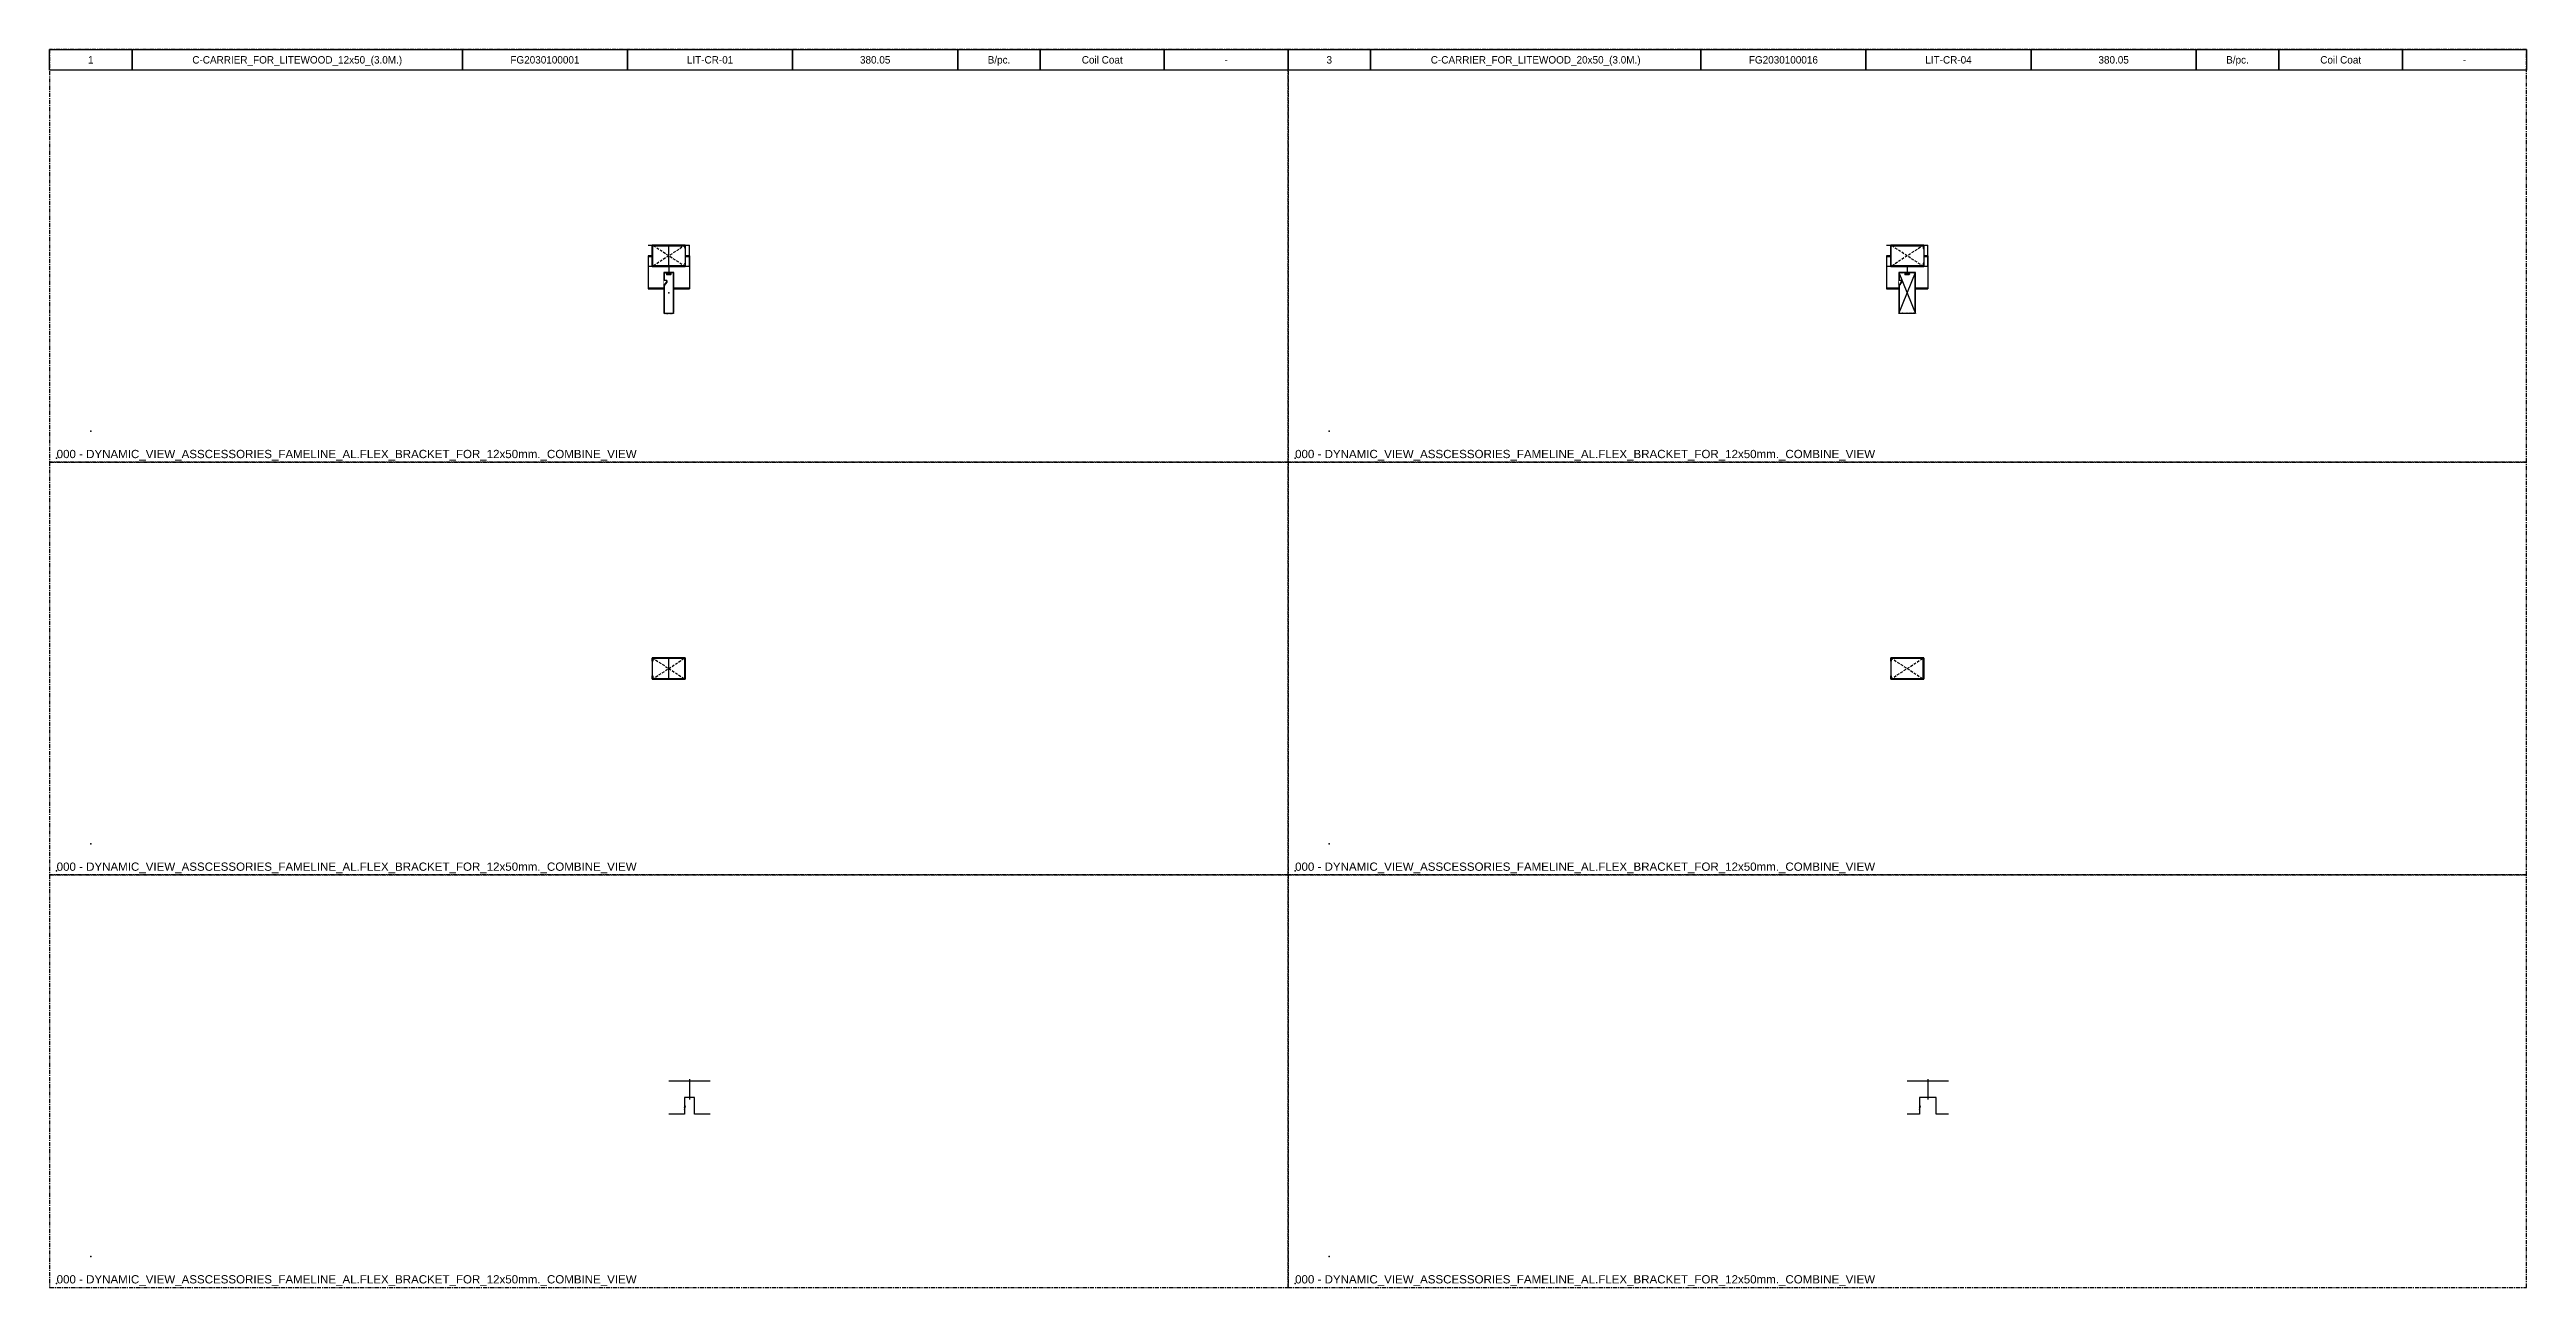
# Model space of a CAD drawing. Header units: millimetres. Extents: x -244126 to 368105, y -173968 to 259060.
# Drawn here: x 158884 to 161884, y 15266 to 16766 of the extents above; entities that cross this region are included whole.
import ezdxf
from ezdxf.enums import TextEntityAlignment as Align

# ---------------------------------------------------------------- set-up
doc = ezdxf.new("R2010")
doc.units = ezdxf.units.MM
doc.header["$MEASUREMENT"] = 0
for name, pattern in [('005_GG_TA_LINE', [13.75, 5, -1.25, 1.25, -1.25, 5]), ('HIDDEN', [9.525, 6.35, -3.175]), ('SLD-Solid', [0])]:
    doc.linetypes.add(name, pattern=pattern)
for name, color, linetype in [('000 - H A T C H', 8, 'Continuous'), ('000 - SYMBOL CON', 1, 'Continuous'), ('000 - WIPEOUT', 250, 'Continuous'), ('001 - ASCESSORIES', 1, 'Continuous'), ('002 - STRUCTURAL STEEL', 4, 'Continuous'), ('A02_LITEWOOD', 7, 'Continuous'), ('A03_SUN LOUVER', 7, 'Continuous'), ('A04_TUBE SERIES', 7, 'Continuous')]:
    doc.layers.add(name, color=color, linetype=linetype)
doc.styles.get("Standard").update_dxf_attribs({"font": 'arial.ttf'})
doc.styles.add('TA', font='Cordia New.ttf', dxfattribs={"height": 4.5})
pattern_1 = [(315, (-64.94725, 225.887), (0.6735192, 0.6735192), []), (315, (-64.94725, 225.438), (0.6735192, 0.6735192), [])]
pattern_2 = [(45, (-15462.6393, 6516.9696), (-0.67351921, 0.67351921), []), (45, (-15462.1903, 6516.9696), (-0.67351921, 0.67351921), [])]

# ---------------------------------------------------------------- blocks, each defined once
blk = doc.blocks.new('000 - ASSCESSORIES_FAMELINE_ALC-CARRIER_FOR_12x50mm._TOP_VIEW')
at = {"layer": '001 - ASCESSORIES', "color": 0}
for p, q in [((0, 50), (0, 0)), ((40, 50), (40, 31)), ((40, 19), (40, 0))]:
    blk.add_line(p, q, dxfattribs=at)
at = {"layer": '001 - ASCESSORIES', "color": 0, "linetype": 'SLD-Solid', "lineweight": 15}
blk.add_line((32, 19), (31.2, 19.2), dxfattribs=at)
at = {"layer": '001 - ASCESSORIES', "color": 0}
for points in [[(40, 31), (20, 31), (20, 19), (40, 19)], [(34.2, 19), (30.4, 20.1), (30.3, 19.5)], [(32, 19), (30.3, 19.5)]]:
    blk.add_lwpolyline(points, dxfattribs=at)
at = {"layer": '001 - ASCESSORIES', "color": 0, "linetype": 'SLD-Solid', "lineweight": 15}
blk.add_arc((270.3, 855), 868.8, 253.9699, 254.0359, dxfattribs=at)
at = {"layer": 'Defpoints', "color": 250}
blk.add_lwpolyline([(-2.3, 25), (22.3, 25)], dxfattribs=at)
blk = doc.blocks.new('000 - ASSCESSORIES_FAMELINE_ALC-CARRIER_FOR_12x50mm._SIDE_VIEW')
blk.add_wipeout([(-20, -13), (20, -13), (20, 13), (-20, 13)]).dxf.layer = '000 - WIPEOUT'
at = {"layer": '000 - H A T C H'}
h = blk.add_hatch(dxfattribs=at)
h.set_pattern_fill('ANSI32', color=256, scale=0.1)
h.set_pattern_definition(pattern_2)
edge = h.paths.add_edge_path()
edge.add_line((-20, 9), (-20, 12.3))
edge.add_arc((-19.3, 12.3), 0.7, 90, 180, ccw=False)
edge.add_line((-19.3, 13), (19.3, 13))
edge.add_arc((19.3, 12.3), 0.7, 0, 90, ccw=False)
edge.add_line((20, 12.3), (20, -12.3))
edge.add_arc((19.3, -12.3), 0.7, 270, 360, ccw=False)
edge.add_line((19.3, -13), (-19.3, -13))
edge.add_arc((-19.3, -12.3), 0.7, 180, 270, ccw=False)
edge.add_line((-20, -12.3), (-20, -9))
edge.add_line((-20, -9), (-19.3, -9))
edge.add_line((-19.3, -9), (-19.3, -12.1))
edge.add_arc((-19.1, -12.1), 0.2, 180, 270)
edge.add_line((-19.1, -12.3), (19.1, -12.3))
edge.add_arc((19.1, -12.1), 0.2, 270, 360)
edge.add_line((19.3, -12.1), (19.3, 12.1))
edge.add_arc((19.1, 12.1), 0.2, 0, 90)
edge.add_line((19.1, 12.3), (-19.1, 12.3))
edge.add_arc((-19.1, 12.1), 0.2, 90, 180)
edge.add_line((-19.3, 12.1), (-19.3, 9))
edge.add_line((-19.3, 9), (-20, 9))
at = {"color": 250}
blk.add_line((0, -13), (0, 13), dxfattribs=at)
at = {"layer": '000 - SYMBOL CON', "color": 8, "linetype": 'HIDDEN', "ltscale": 0.5}
for points in [[(-20, -13), (20, 13)], [(-20, 13), (20, -13)]]:
    blk.add_lwpolyline(points, dxfattribs=at)
at = {"layer": '001 - ASCESSORIES', "color": 0}
blk.add_lwpolyline([(-20, 9), (-20, 12.3, -0.414214), (-19.3, 13), (19.3, 13, -0.414214), (20, 12.3), (20, -12.3, -0.414214), (19.3, -13), (-19.3, -13, -0.414214), (-20, -12.3), (-20, -9), (-19.3, -9), (-19.3, -12.1, 0.414214), (-19.1, -12.3), (19.1, -12.3, 0.414214), (19.3, -12.1), (19.3, 12.1, 0.414214), (19.1, 12.3), (-19.1, 12.3, 0.414214), (-19.3, 12.1), (-19.3, 9)], format="xyb", close=True, dxfattribs=at)
at = {"layer": 'Defpoints', "color": 250}
blk.add_lwpolyline([(-20, -13), (20, -13), (20, 13), (-20, 13)], close=True, dxfattribs=at)
blk = doc.blocks.new('*U3116')
at = {"color": 250}
blk.add_wipeout([(-25, -6), (25, -6), (25, 6), (-25, 6)], dxfattribs=at).dxf.layer = '000 - WIPEOUT'
blk.add_point((0, 0))
at = {"layer": 'A02_LITEWOOD', "color": 0, "linetype": 'SLD-Solid', "lineweight": 15}
blk.add_lwpolyline([(-23.4, -1.8), (-22.7, -1.8), (-22.7, 1.3, 0.414214), (-23.6, 2.2), (-24.1, 2.2, 0.414214), (-25, 1.3), (-25, -4.9, 0.414214), (-23.9, -6), (-16.2, -6, 0.414214), (-15, -4.9), (-15, -3.4, -0.616061), (-13.5, -2.7), (-9.4, -5.8, 0.164473), (-8.9, -6), (23.8, -6, 0.414214), (25, -4.9), (25, 4.8, 0.414214), (23.8, 6), (-23.9, 6, 0.414214), (-25, 4.8), (-25, 3.2, 0.414214), (-24.1, 2.3), (-23.5, 2.3, -0.414214), (-22.6, 1.4), (-22.6, -1.8, -0.414214), (-23, -2.2), (-23, -2.2, -0.414214), (-23.5, -1.8), (-23.5, 1.4), (-24.2, 1.4), (-24.2, -1.8, 1.000966), (-21.9, -1.8), (-21.9, 1.4, 0.414214), (-23.5, 3), (-24.1, 3, -0.414214), (-24.3, 3.2), (-24.3, 4.8, -0.414214), (-23.9, 5.3), (23.8, 5.3, -0.414214), (24.3, 4.8), (24.3, -4.9, -0.414214), (23.8, -5.3), (-8.9, -5.3, -0.164473), (-9, -5.3), (-13.1, -2.1, 0.617259), (-15.7, -3.4), (-15.7, -4.9, -0.414214), (-16.2, -5.3), (-23.9, -5.3, -0.414214), (-24.3, -4.9), (-24.3, 1.3, -0.414214), (-24.1, 1.5), (-23.6, 1.5, -0.414214), (-23.4, 1.3)], format="xyb", close=True, dxfattribs=at)
blk = doc.blocks.new('000 - FAMELINE_AL.LITEWOOD_12x50mm._CUT_VIEW')
at = {"layer": '000 - H A T C H'}
h = blk.add_hatch(dxfattribs=at)
h.set_pattern_fill('ANSI32', color=8)
h.set_pattern_definition([(45, (3e-15, -24.6393), (-0.265165, 0.265165), []), (45, (0.17678, -24.6393), (-0.265165, 0.265165), [])])
edge = h.paths.add_edge_path()
edge.add_line((-23.4, -1.8), (-22.7, -1.8))
edge.add_line((-22.7, -1.8), (-22.7, 1.3))
edge.add_arc((-23.6, 1.3), 0.9, 360, 450)
edge.add_line((-23.6, 2.2), (-24.1, 2.2))
edge.add_arc((-24.1, 1.3), 0.9, 90, 180)
edge.add_line((-25, 1.3), (-25, -4.9))
edge.add_arc((-23.8, -4.8), 1.15, 180, 270)
edge.add_line((-23.9, -6), (-16.2, -6))
edge.add_arc((-16.2, -4.9), 1.15, 270, 360)
edge.add_line((-15, -4.9), (-15, -3.4))
edge.add_arc((-14.1, -3.4), 0.938, 53.0492, 179.5916, ccw=False)
edge.add_line((-13.5, -2.7), (-9.4, -5.8))
edge.add_arc((-8.9, -5.1), 0.9, 232.64, 270)
edge.add_line((-8.9, -6), (23.8, -6))
edge.add_arc((23.8, -4.8), 1.15, 270, 360)
edge.add_line((25, -4.9), (25, 4.8))
edge.add_arc((23.9, 4.8), 1.15, 360, 450)
edge.add_line((23.9, 6), (-23.8, 6))
edge.add_arc((-23.8, 4.8), 1.15, 90, 180)
edge.add_line((-25, 4.9), (-25, 3.2))
edge.add_arc((-24.1, 3.2), 0.9, 180, 270)
edge.add_line((-24.1, 2.3), (-23.5, 2.3))
edge.add_arc((-23.5, 1.4), 0.9, 0, 90, ccw=False)
edge.add_line((-22.6, 1.4), (-22.6, -1.8))
edge.add_arc((-23, -1.8), 0.45, 270, 360, ccw=False)
edge.add_line((-23, -2.2), (-23, -2.2))
edge.add_arc((-23, -1.8), 0.45, 180, 270, ccw=False)
edge.add_line((-23.5, -1.8), (-23.5, 1.4))
edge.add_line((-23.5, 1.4), (-24.2, 1.4))
edge.add_line((-24.2, 1.4), (-24.2, -1.8))
edge.add_arc((-23, -1.8), 1.17, 179.8894, 360)
edge.add_line((-21.9, -1.8), (-21.9, 1.4))
edge.add_arc((-23.5, 1.4), 1.6, 360, 450)
edge.add_line((-23.5, 3), (-24.1, 3))
edge.add_arc((-24.1, 3.2), 0.2, 180, 270, ccw=False)
edge.add_line((-24.3, 3.2), (-24.3, 4.9))
edge.add_arc((-23.8, 4.9), 0.45, 90, 180, ccw=False)
edge.add_line((-23.8, 5.3), (23.9, 5.3))
edge.add_arc((23.9, 4.9), 0.45, 0, 90, ccw=False)
edge.add_line((24.3, 4.9), (24.3, -4.9))
edge.add_arc((23.8, -4.9), 0.45, 270, 360, ccw=False)
edge.add_line((23.8, -5.3), (-8.9, -5.3))
edge.add_arc((-8.9, -5.1), 0.2, 232.64, 270, ccw=False)
edge.add_line((-9, -5.3), (-13.1, -2.1))
edge.add_arc((-14.1, -3.4), 1.64, 52.9496, 179.691)
edge.add_line((-15.7, -3.4), (-15.7, -4.9))
edge.add_arc((-16.1, -4.8), 0.45, 270, 360, ccw=False)
edge.add_line((-16.2, -5.3), (-23.9, -5.3))
edge.add_arc((-23.9, -4.8), 0.45, 180, 270, ccw=False)
edge.add_line((-24.3, -4.9), (-24.3, 1.3))
edge.add_arc((-24.1, 1.3), 0.2, 90, 180, ccw=False)
edge.add_line((-24.1, 1.5), (-23.6, 1.5))
edge.add_arc((-23.6, 1.3), 0.2, 0, 90, ccw=False)
edge.add_line((-23.4, 1.3), (-23.4, -1.8))
at = {"layer": 'A03_SUN LOUVER', "color": 0}
blk.add_blockref('*U3116', (0, 0), dxfattribs=at)
blk = doc.blocks.new('*U3108')
at = {"layer": '001 - ASCESSORIES', "color": 4}
for points in [[(-25, -39.3), (-25, -40), (-6, -40), (-6, -39.3)], [(6, -39.3), (6, -40), (25, -40), (25, -39.3)]]:
    blk.add_lwpolyline(points, close=True, dxfattribs=at)
at = {"layer": 'A04_TUBE SERIES', "color": 0, "style": 'TA', "flags": 1}
for tag, p in [('ITEM_VALUE', (50, -212.5)), ('PRODUCT_NAME_VALUE', (300, -212.5)), ('ITEM_NUMBER_VALUE', (600, -212.5)), ('PRODUCT_CODE_VALUE', (800, -212.5)), ('SELLING_PRICE_VALUE', (1000, -212.5)), ('UNIT_VALUE', (1150, -212.5)), ('TYPE_OF_COLOR_VALUE', (1275, -212.5)), ('SECTION_VALUE', (1425, -212.5))]:
    blk.add_attdef(tag, text='', height=9, dxfattribs=at).set_placement(p, align=Align.MIDDLE_CENTER)
at = {"color": 250}
blk.add_wipeout([(-25, -13), (25, -13), (25, 13), (-25, 13)], dxfattribs=at).dxf.layer = '000 - WIPEOUT'
at = {"layer": '000 - H A T C H'}
h = blk.add_hatch(dxfattribs=at)
h.set_pattern_fill('ANSI32', color=256, scale=0.1, angle=-90)
h.set_pattern_definition(pattern_1)
h.paths.add_polyline_path([(6, -39.3), (6, -40), (25, -40), (25, -39.3)])
h.paths.add_polyline_path([(-25, 0), (-25, -0.7), (25, -0.7), (25, 0)])
h.paths.add_polyline_path([(-25, -39.3), (-25, -40), (-6, -40), (-6, -39.3)])
at = {"layer": '001 - ASCESSORIES', "color": 0}
for p, q in [((-25, 0), (-25, -40)), ((25, 0), (25, -40))]:
    blk.add_line(p, q, dxfattribs=at)
at = {"layer": '001 - ASCESSORIES', "color": 4}
blk.add_lwpolyline([(-25, 0), (-25, -0.7), (25, -0.7), (25, 0)], close=True, dxfattribs=at)
at = {"layer": 'A02_LITEWOOD', "color": 0}
blk.add_line((25, -13), (25, 13), dxfattribs=at)
for points in [[(-25, 13), (-6, 13), (-6, -13), (-25, -13)], [(25, -13), (6, -13), (6, 13), (25, 13)]]:
    blk.add_lwpolyline(points, dxfattribs=at)
at = {"layer": 'A02_LITEWOOD', "color": 1}
blk.add_lwpolyline([(-6, -13), (6, -13), (6, 13), (-6, 13)], close=True, dxfattribs=at)
at = {"layer": '001 - ASCESSORIES', "color": 0, "rotation": 270}
blk.add_blockref('000 - ASSCESSORIES_FAMELINE_ALC-CARRIER_FOR_12x50mm._TOP_VIEW', (-25, 0), dxfattribs=at)
at = {"layer": '001 - ASCESSORIES', "color": 0}
blk.add_blockref('000 - ASSCESSORIES_FAMELINE_ALC-CARRIER_FOR_12x50mm._SIDE_VIEW', (0, 0), dxfattribs=at)
at = {"layer": '001 - ASCESSORIES', "color": 0, "xscale": -1}
blk.add_blockref('000 - ASSCESSORIES_FAMELINE_ALC-CARRIER_FOR_12x50mm._SIDE_VIEW', (0, 0), dxfattribs=at)
at = {"layer": 'A02_LITEWOOD', "color": 3, "rotation": 270}
blk.add_blockref('000 - FAMELINE_AL.LITEWOOD_12x50mm._CUT_VIEW', (0, -45), dxfattribs=at)
blk = doc.blocks.new('*U4914')
at = {"layer": '002 - STRUCTURAL STEEL', "color": 0, "linetype": 'ByBlock'}
blk.add_lwpolyline([(0, 5), (20, 5), (20, 0), (0, 0)], close=True, dxfattribs=at)
blk = doc.blocks.new('*U4911')
at = {"layer": '002 - STRUCTURAL STEEL', "color": 0, "linetype": 'ByBlock'}
blk.add_lwpolyline([(0, 5), (80, 5), (80, 0), (0, 0)], close=True, dxfattribs=at)
blk = doc.blocks.new('*U4913')
at = {"layer": '002 - STRUCTURAL STEEL', "color": 0, "linetype": 'ByBlock'}
blk.add_lwpolyline([(0, 5), (40, 5), (40, 0), (0, 0)], close=True, dxfattribs=at)
blk = doc.blocks.new('*U4915')
at = {"layer": '002 - STRUCTURAL STEEL', "color": 0, "linetype": 'ByBlock'}
blk.add_lwpolyline([(0, 5), (30, 5), (30, 0), (0, 0)], close=True, dxfattribs=at)
blk = doc.blocks.new('000 - DAYNAMIC_DATA_FAMELINE_PRICE_LIST')
at = {"color": 0}
for name, p in [('*U4914', (0, -5)), ('*U4911', (20, -5)), ('*U4913', (100, -5)), ('*U4913', (140, -5)), ('*U4913', (180, -5)), ('*U4914', (220, -5)), ('*U4915', (240, -5)), ('*U4915', (270, -5))]:
    blk.add_blockref(name, p, dxfattribs=at)
at = {"layer": 'A04_TUBE SERIES', "color": 0, "style": 'TA'}
for tag, p in [('ITEM_VALUE', (10, -2.5)), ('PRODUCT_NAME_VALUE', (60, -2.5)), ('ITEM_NUMBER_VALUE', (120, -2.5)), ('PRODUCT_CODE_VALUE', (160, -2.5)), ('SELLING_PRICE_VALUE', (200, -2.5)), ('UNIT_VALUE', (230, -2.5)), ('TYPE_OF_COLOR_VALUE', (255, -2.5)), ('SECTION_VALUE', (285, -2.5))]:
    blk.add_attdef(tag, text='', height=1.8, dxfattribs=at).set_placement(p, align=Align.MIDDLE_CENTER)
blk = doc.blocks.new('*U3026')
at = {"color": 0, "linetype": '005_GG_TA_LINE'}
blk.add_lwpolyline([(0, 0), (1500, 0), (1500, 500), (0, 500)], close=True, dxfattribs=at)
for p in [(50, 37.5), (8.6, 4.9)]:
    blk.add_point(p, dxfattribs=at)
blk.add_attdef('NAMEBLK', (8.6, 4.9), '', height=10, dxfattribs=at)
blk = doc.blocks.new('000 - ASSCESSORIES_FAMELINE_AL.C-CARRIER_FOR_20x50mm._TOP_VIEW')
at = {"layer": '001 - ASCESSORIES', "color": 0}
for p, q in [((0, 50), (0, 0)), ((40, 50), (40, 35)), ((40, 15), (40, 0))]:
    blk.add_line(p, q, dxfattribs=at)
at = {"layer": '001 - ASCESSORIES', "color": 0, "linetype": 'SLD-Solid', "lineweight": 15}
blk.add_line((32, 15), (31.2, 15.2), dxfattribs=at)
at = {"layer": '001 - ASCESSORIES', "color": 0}
for points in [[(40, 35), (20, 35), (20, 15), (40, 15)], [(34.2, 15), (30.4, 16.1), (30.3, 15.5)], [(32, 15), (30.3, 15.5)]]:
    blk.add_lwpolyline(points, dxfattribs=at)
at = {"layer": '001 - ASCESSORIES', "color": 0, "linetype": 'SLD-Solid', "lineweight": 15}
blk.add_arc((270.3, 851), 868.8, 253.9699, 254.0359, dxfattribs=at)
at = {"layer": 'Defpoints', "color": 250}
blk.add_lwpolyline([(-2.3, 25), (22.3, 25)], dxfattribs=at)
blk = doc.blocks.new('000 - ASSCESSORIES_FAMELINE_AL.C-CARRIER_FOR_20x50mm._SIDE_VIEW')
blk.add_wipeout([(-20, -13), (20, -13), (20, 13), (-20, 13)]).dxf.layer = '000 - WIPEOUT'
at = {"layer": '000 - H A T C H'}
h = blk.add_hatch(dxfattribs=at)
h.set_pattern_fill('ANSI32', color=256, scale=0.1)
h.set_pattern_definition(pattern_2)
edge = h.paths.add_edge_path()
edge.add_line((-20, 9), (-20, 12.3))
edge.add_arc((-19.3, 12.3), 0.7, 90, 180, ccw=False)
edge.add_line((-19.3, 13), (19.3, 13))
edge.add_arc((19.3, 12.3), 0.7, 0, 90, ccw=False)
edge.add_line((20, 12.3), (20, -12.3))
edge.add_arc((19.3, -12.3), 0.7, 270, 360, ccw=False)
edge.add_line((19.3, -13), (-19.3, -13))
edge.add_arc((-19.3, -12.3), 0.7, 180, 270, ccw=False)
edge.add_line((-20, -12.3), (-20, -9))
edge.add_line((-20, -9), (-19.3, -9))
edge.add_line((-19.3, -9), (-19.3, -12.1))
edge.add_arc((-19.1, -12.1), 0.2, 180, 270)
edge.add_line((-19.1, -12.3), (19.1, -12.3))
edge.add_arc((19.1, -12.1), 0.2, 270, 360)
edge.add_line((19.3, -12.1), (19.3, 12.1))
edge.add_arc((19.1, 12.1), 0.2, 0, 90)
edge.add_line((19.1, 12.3), (-19.1, 12.3))
edge.add_arc((-19.1, 12.1), 0.2, 90, 180)
edge.add_line((-19.3, 12.1), (-19.3, 9))
edge.add_line((-19.3, 9), (-20, 9))
at = {"layer": '000 - SYMBOL CON', "color": 8, "linetype": 'HIDDEN', "ltscale": 0.5}
for points in [[(-20, -13), (20, 13)], [(-20, 13), (20, -13)]]:
    blk.add_lwpolyline(points, dxfattribs=at)
at = {"layer": '001 - ASCESSORIES', "color": 0}
blk.add_lwpolyline([(-20, 9), (-20, 12.3, -0.414214), (-19.3, 13), (19.3, 13, -0.414214), (20, 12.3), (20, -12.3, -0.414214), (19.3, -13), (-19.3, -13, -0.414214), (-20, -12.3), (-20, -9), (-19.3, -9), (-19.3, -12.1, 0.414214), (-19.1, -12.3), (19.1, -12.3, 0.414214), (19.3, -12.1), (19.3, 12.1, 0.414214), (19.1, 12.3), (-19.1, 12.3, 0.414214), (-19.3, 12.1), (-19.3, 9)], format="xyb", close=True, dxfattribs=at)
at = {"layer": 'Defpoints', "color": 250}
blk.add_lwpolyline([(-20, -13), (20, -13), (20, 13), (-20, 13)], close=True, dxfattribs=at)
blk = doc.blocks.new('*U3119')
at = {"color": 250}
blk.add_wipeout([(-25, -10), (25, -10), (25, 10), (-25, 10)], dxfattribs=at).dxf.layer = '000 - WIPEOUT'
blk.add_point((0, 0))
at = {"layer": 'A02_LITEWOOD', "color": 0, "linetype": 'SLD-Solid', "lineweight": 15}
blk.add_lwpolyline([(-23.4, -1.8), (-22.7, -1.8), (-22.7, 1.3, 0.414214), (-23.6, 2.2), (-24.1, 2.2, 0.414214), (-25, 1.3), (-25, -8.9, 0.414214), (-23.9, -10), (-16.2, -10, 0.414214), (-15, -8.9), (-15, -8, -0.616061), (-13.5, -7.3), (-9.4, -9.8, 0.164473), (-8.9, -10), (23.8, -10, 0.414214), (25, -8.9), (25, 8.8, 0.414214), (23.8, 10), (-23.9, 10, 0.414214), (-25, 8.8), (-25, 3.2, 0.414214), (-24.1, 2.3), (-23.5, 2.3, -0.414214), (-22.6, 1.4), (-22.6, -1.8, -0.414214), (-23, -2.2), (-23, -2.2, -0.414214), (-23.5, -1.8), (-23.5, 1.4), (-24.2, 1.4), (-24.2, -1.8, 1.000966), (-21.9, -1.8), (-21.9, 1.4, 0.414214), (-23.5, 3), (-24.1, 3, -0.414214), (-24.3, 3.2), (-24.3, 8.8, -0.414214), (-23.9, 9.3), (23.8, 9.3, -0.414214), (24.3, 8.8), (24.3, -8.9, -0.414214), (23.8, -9.3), (-8.9, -9.3, -0.164473), (-9, -9.3), (-13.1, -6.7, 0.617259), (-15.7, -8), (-15.7, -8.9, -0.414214), (-16.2, -9.3), (-23.9, -9.3, -0.414214), (-24.3, -8.9), (-24.3, 1.3, -0.414214), (-24.1, 1.5), (-23.6, 1.5, -0.414214), (-23.4, 1.3)], format="xyb", close=True, dxfattribs=at)
blk = doc.blocks.new('000 - FAMELINE_AL.LITEWOOD_20x50mm._CUT_VIEW')
at = {"layer": 'A02_LITEWOOD', "color": 0}
blk.add_blockref('*U3119', (0, 0), dxfattribs=at)
at = {"layer": '000 - H A T C H'}
h = blk.add_hatch(dxfattribs=at)
h.set_pattern_fill('ANSI32', color=8, scale=5)
edge = h.paths.add_edge_path()
edge.add_line((-23.4, -1.8), (-22.7, -1.8))
edge.add_line((-22.7, -1.8), (-22.7, 1.3))
edge.add_arc((-23.6, 1.3), 0.9, 360, 450)
edge.add_line((-23.6, 2.2), (-24.1, 2.2))
edge.add_arc((-24.1, 1.3), 0.9, 90, 180)
edge.add_line((-25, 1.3), (-25, -8.9))
edge.add_arc((-23.8, -8.8), 1.15, 180, 270)
edge.add_line((-23.9, -10), (-16.2, -10))
edge.add_arc((-16.2, -8.9), 1.15, 270, 360)
edge.add_line((-15, -8.9), (-15, -8))
edge.add_arc((-14.1, -8), 0.938, 53.0492, 179.5916, ccw=False)
edge.add_line((-13.5, -7.3), (-9.4, -9.8))
edge.add_arc((-8.9, -9.1), 0.9, 232.64, 270)
edge.add_line((-8.9, -10), (23.8, -10))
edge.add_arc((23.8, -8.8), 1.15, 270, 360)
edge.add_line((25, -8.9), (25, 8.8))
edge.add_arc((23.9, 8.8), 1.15, 360, 450)
edge.add_line((23.9, 10), (-23.8, 10))
edge.add_arc((-23.8, 8.8), 1.15, 90, 180)
edge.add_line((-25, 8.9), (-25, 3.2))
edge.add_arc((-24.1, 3.2), 0.9, 180, 270)
edge.add_line((-24.1, 2.3), (-23.5, 2.3))
edge.add_arc((-23.5, 1.4), 0.9, 0, 90, ccw=False)
edge.add_line((-22.6, 1.4), (-22.6, -1.8))
edge.add_arc((-23, -1.8), 0.45, 270, 360, ccw=False)
edge.add_line((-23, -2.2), (-23, -2.2))
edge.add_arc((-23, -1.8), 0.45, 180, 270, ccw=False)
edge.add_line((-23.5, -1.8), (-23.5, 1.4))
edge.add_line((-23.5, 1.4), (-24.2, 1.4))
edge.add_line((-24.2, 1.4), (-24.2, -1.8))
edge.add_arc((-23, -1.8), 1.17, 179.8894, 360)
edge.add_line((-21.9, -1.8), (-21.9, 1.4))
edge.add_arc((-23.5, 1.4), 1.6, 360, 450)
edge.add_line((-23.5, 3), (-24.1, 3))
edge.add_arc((-24.1, 3.2), 0.2, 180, 270, ccw=False)
edge.add_line((-24.3, 3.2), (-24.3, 8.9))
edge.add_arc((-23.8, 8.9), 0.45, 90, 180, ccw=False)
edge.add_line((-23.8, 9.3), (23.9, 9.3))
edge.add_arc((23.9, 8.9), 0.45, 0, 90, ccw=False)
edge.add_line((24.3, 8.9), (24.3, -8.9))
edge.add_arc((23.8, -8.9), 0.45, 270, 360, ccw=False)
edge.add_line((23.8, -9.3), (-8.9, -9.3))
edge.add_arc((-8.9, -9.1), 0.2, 232.64, 270, ccw=False)
edge.add_line((-9, -9.3), (-13.1, -6.7))
edge.add_arc((-14.1, -8), 1.64, 52.9496, 179.691)
edge.add_line((-15.7, -8), (-15.7, -8.9))
edge.add_arc((-16.1, -8.8), 0.45, 270, 360, ccw=False)
edge.add_line((-16.2, -9.3), (-23.9, -9.3))
edge.add_arc((-23.9, -8.8), 0.45, 180, 270, ccw=False)
edge.add_line((-24.3, -8.9), (-24.3, 1.3))
edge.add_arc((-24.1, 1.3), 0.2, 90, 180, ccw=False)
edge.add_line((-24.1, 1.5), (-23.6, 1.5))
edge.add_arc((-23.6, 1.3), 0.2, 0, 90, ccw=False)
edge.add_line((-23.4, 1.3), (-23.4, -1.8))
h.paths.add_polyline_path([(-25, -10), (25, -10), (25, 10), (-25, 10)], flags=0)
at = {"layer": '000 - SYMBOL CON', "color": 8, "linetype": 'ByBlock'}
for p, q in [((-25, -10), (25, 10)), ((25, -10), (-25, 10))]:
    blk.add_line(p, q, dxfattribs=at)
blk = doc.blocks.new('000 - DYNAMIC_ARRAY+COMBINE+VIEW_FAMELINE_AL.LITEWOOD_20x50mm.+C-CARRIER_COMBINE_SET')
at = {"layer": '001 - ASCESSORIES', "color": 4}
for points in [[(-25, -39.3), (-25, -40), (-10, -40), (-10, -39.3)], [(10, -39.3), (10, -40), (25, -40), (25, -39.3)]]:
    blk.add_lwpolyline(points, close=True, dxfattribs=at)
at = {"layer": 'A04_TUBE SERIES', "color": 0, "style": 'TA', "flags": 1}
for tag, p in [('ITEM_VALUE', (50, -212.5)), ('PRODUCT_NAME_VALUE', (300, -212.5)), ('ITEM_NUMBER_VALUE', (600, -212.5)), ('PRODUCT_CODE_VALUE', (800, -212.5)), ('SELLING_PRICE_VALUE', (1000, -212.5)), ('UNIT_VALUE', (1150, -212.5)), ('TYPE_OF_COLOR_VALUE', (1275, -212.5)), ('SECTION_VALUE', (1425, -212.5))]:
    blk.add_attdef(tag, text='', height=9, dxfattribs=at).set_placement(p, align=Align.MIDDLE_CENTER)
at = {"color": 250}
blk.add_wipeout([(-25, -13), (25, -13), (25, 13), (-25, 13)], dxfattribs=at).dxf.layer = '000 - WIPEOUT'
at = {"layer": '000 - H A T C H'}
h = blk.add_hatch(dxfattribs=at)
h.set_pattern_fill('ANSI32', color=256, scale=0.1, angle=-90)
h.set_pattern_definition(pattern_1)
h.paths.add_polyline_path([(10, -39.3), (10, -40), (25, -40), (25, -39.3)])
h.paths.add_polyline_path([(-25, 0), (-25, -0.7), (25, -0.7), (25, 0)])
h.paths.add_polyline_path([(-25, -39.3), (-25, -40), (-10, -40), (-10, -39.3)])
at = {"layer": '001 - ASCESSORIES', "color": 0}
for p, q in [((-25, 0), (-25, -40)), ((25, 0), (25, -40))]:
    blk.add_line(p, q, dxfattribs=at)
at = {"layer": '001 - ASCESSORIES', "color": 4}
blk.add_lwpolyline([(-25, 0), (-25, -0.7), (25, -0.7), (25, 0)], close=True, dxfattribs=at)
at = {"layer": 'A02_LITEWOOD', "color": 0}
blk.add_line((25, -13), (25, 13), dxfattribs=at)
for points in [[(-25, 13), (-10, 13), (-10, -13), (-25, -13)], [(25, -13), (10, -13), (10, 13), (25, 13)]]:
    blk.add_lwpolyline(points, dxfattribs=at)
at = {"layer": 'A02_LITEWOOD', "color": 1}
blk.add_lwpolyline([(-10, -13), (10, -13), (10, 13), (-10, 13)], close=True, dxfattribs=at)
at = {"layer": '001 - ASCESSORIES', "color": 0, "rotation": 270}
blk.add_blockref('000 - ASSCESSORIES_FAMELINE_AL.C-CARRIER_FOR_20x50mm._TOP_VIEW', (-25, 0), dxfattribs=at)
at = {"layer": '001 - ASCESSORIES', "color": 0}
blk.add_blockref('000 - ASSCESSORIES_FAMELINE_AL.C-CARRIER_FOR_20x50mm._SIDE_VIEW', (0, 0), dxfattribs=at)
at = {"layer": '001 - ASCESSORIES', "color": 0, "xscale": -1}
blk.add_blockref('000 - ASSCESSORIES_FAMELINE_AL.C-CARRIER_FOR_20x50mm._SIDE_VIEW', (0, 0), dxfattribs=at)
at = {"layer": 'A02_LITEWOOD', "color": 0, "rotation": 270}
blk.add_blockref('000 - FAMELINE_AL.LITEWOOD_20x50mm._CUT_VIEW', (0, -45), dxfattribs=at)

msp = doc.modelspace()

# ---------------------------------------------------------------- block references
at = {"color": 3, "xscale": 5, "yscale": 5, "zscale": 5}
for p, values in [((158884.1015, 16766.19352), {'ITEM_VALUE': '1', 'PRODUCT_NAME_VALUE': 'C-CARRIER_FOR_LITEWOOD_12x50_(3.0M.)', 'ITEM_NUMBER_VALUE': 'FG2030100001', 'PRODUCT_CODE_VALUE': 'LIT-CR-01', 'SELLING_PRICE_VALUE': '380.05', 'UNIT_VALUE': 'B/pc.', 'TYPE_OF_COLOR_VALUE': 'Coil Coat', 'SECTION_VALUE': '-'}), ((160384.1015, 16766.19352), {'ITEM_VALUE': '3', 'PRODUCT_NAME_VALUE': 'C-CARRIER_FOR_LITEWOOD_20x50_(3.0M.)', 'ITEM_NUMBER_VALUE': 'FG2030100016', 'PRODUCT_CODE_VALUE': 'LIT-CR-04', 'SELLING_PRICE_VALUE': '380.05', 'UNIT_VALUE': 'B/pc.', 'TYPE_OF_COLOR_VALUE': 'Coil Coat', 'SECTION_VALUE': '-'})]:
    msp.add_blockref('000 - DAYNAMIC_DATA_FAMELINE_PRICE_LIST', p, dxfattribs=at).add_auto_attribs(values)
at = {"layer": '001 - ASCESSORIES', "linetype": '005_GG_TA_LINE'}
for p in [(160384.1015, 16266.19352), (158884.1015, 15766.19352), (160384.1015, 15766.19352), (158884.1015, 15266.19352), (160384.1015, 15266.19352)]:
    msp.add_blockref('*U3026', p, dxfattribs=at).add_auto_attribs({'NAMEBLK': '000 - DYNAMIC_VIEW_ASSCESSORIES_FAMELINE_AL.FLEX_BRACKET_FOR_12x50mm._COMBINE_VIEW'})
at = {"layer": '001 - ASCESSORIES', "color": 0}
msp.add_blockref('*U3108', (159634.1015, 16516.19352), dxfattribs=at)
at = {"layer": '001 - ASCESSORIES', "color": 0, "rotation": 270}
for name, p in [('000 - ASSCESSORIES_FAMELINE_ALC-CARRIER_FOR_12x50mm._TOP_VIEW', (159634.1015, 15516.19352)), ('000 - ASSCESSORIES_FAMELINE_AL.C-CARRIER_FOR_20x50mm._TOP_VIEW', (161134.1015, 15516.19352))]:
    msp.add_blockref(name, p, dxfattribs=at)

# ---------------------------------------------------------------- next in the draw order: block references
at = {"layer": '001 - ASCESSORIES', "linetype": '005_GG_TA_LINE'}
msp.add_blockref('*U3026', (158884.1015, 16266.19352), dxfattribs=at).add_auto_attribs({'NAMEBLK': '000 - DYNAMIC_VIEW_ASSCESSORIES_FAMELINE_AL.FLEX_BRACKET_FOR_12x50mm._COMBINE_VIEW'})
at = {"layer": '001 - ASCESSORIES', "color": 0}
for name, p in [('000 - DYNAMIC_ARRAY+COMBINE+VIEW_FAMELINE_AL.LITEWOOD_20x50mm.+C-CARRIER_COMBINE_SET', (161134.1015, 16516.19352)), ('000 - ASSCESSORIES_FAMELINE_ALC-CARRIER_FOR_12x50mm._SIDE_VIEW', (159634.1015, 16016.19352)), ('000 - ASSCESSORIES_FAMELINE_AL.C-CARRIER_FOR_20x50mm._SIDE_VIEW', (161134.1015, 16016.19352))]:
    msp.add_blockref(name, p, dxfattribs=at)

doc.saveas('drawing.dxf')
